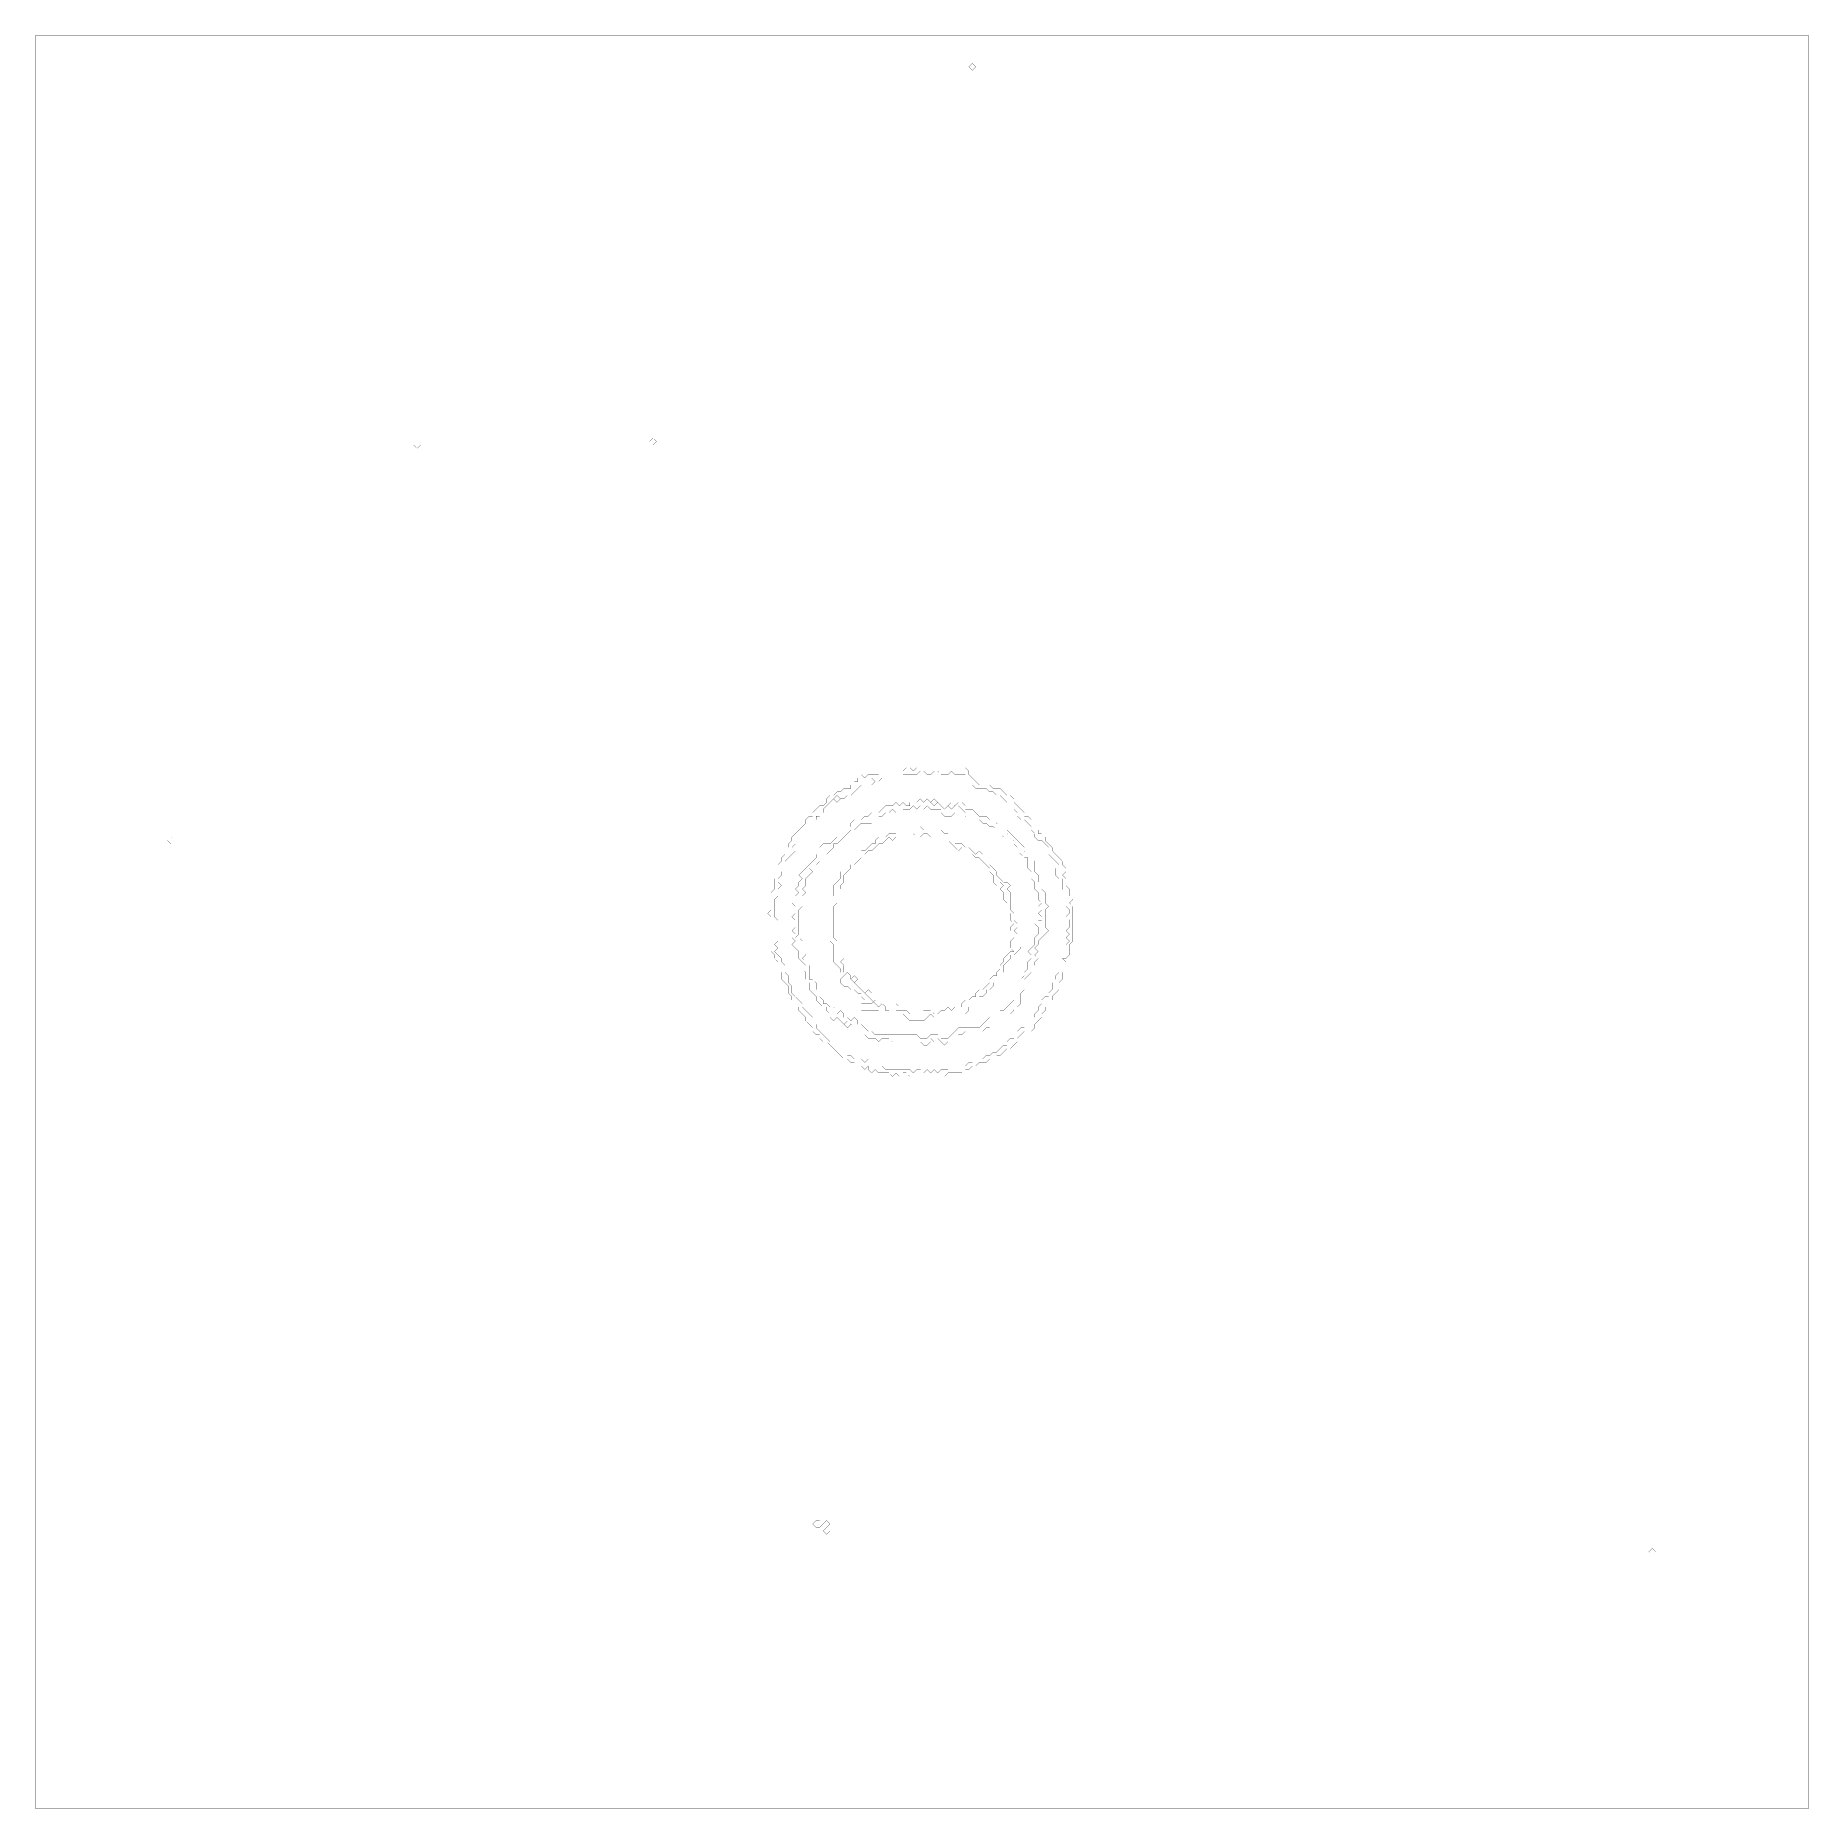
# Model space of a CAD drawing. Header units: metres. Extents: x 0 to 5040, y -5040 to 0.
import ezdxf

# ---------------------------------------------------------------- set-up
doc = ezdxf.new("R2010")
doc.units = ezdxf.units.M
for name, color, linetype in [('conductor', 1, 'Continuous'), ('dielectric', 8, 'Continuous'), ('substrate', 5, 'Continuous')]:
    doc.layers.add(name, color=color, linetype=linetype)

msp = doc.modelspace()

# ---------------------------------------------------------------- linework, layer by layer
at = {"layer": 'conductor', "const_width": 0.5}
for points in [[(2515.1, -2091), (2505.3, -2100.9), (2495.4, -2100.9), (2485.5, -2100.9), (2475.7, -2100.9), (2465.8, -2100.9), (2456, -2110.7), (2446.1, -2110.7), (2436.2, -2110.7), (2426.4, -2110.7), (2416.5, -2110.7), (2406.6, -2110.7), (2396.8, -2120.6), (2386.9, -2110.7), (2377.1, -2110.7), (2386.9, -2120.6), (2377.1, -2130.5), (2367.2, -2130.5), (2357.3, -2130.5), (2347.5, -2130.5), (2337.6, -2140.3), (2327.7, -2150.2), (2317.9, -2160.1), (2308, -2150.2), (2308, -2160.1), (2298.1, -2169.9), (2288.3, -2169.9), (2278.4, -2160.1), (2268.6, -2169.9), (2258.7, -2179.8), (2248.8, -2189.6), (2239, -2199.5), (2239, -2209.4), (2229.1, -2219.2), (2219.2, -2219.2), (2219.2, -2229.1), (2209.4, -2239), (2199.5, -2248.8), (2189.6, -2258.7), (2179.8, -2258.7), (2179.8, -2268.6), (2169.9, -2278.4), (2160.1, -2288.3), (2160.1, -2298.1), (2150.2, -2308), (2160.1, -2317.9), (2150.2, -2327.7), (2140.3, -2337.6), (2130.5, -2347.5), (2130.5, -2357.3), (2130.5, -2367.2), (2120.6, -2377.1), (2120.6, -2386.9), (2110.7, -2396.8), (2110.7, -2406.6), (2120.6, -2416.5), (2110.7, -2426.4), (2110.7, -2436.2), (2110.7, -2446.1), (2100.9, -2456), (2100.9, -2465.8), (2100.9, -2475.7), (2100.9, -2485.5), (2100.9, -2495.4), (2100.9, -2505.3), (2110.7, -2515.1), (2110.7, -2525), (2110.7, -2534.9), (2110.7, -2544.7), (2110.7, -2554.6), (2110.7, -2564.5), (2110.7, -2574.3), (2100.9, -2584.2), (2110.7, -2594), (2100.9, -2603.9), (2110.7, -2613.8), (2120.6, -2623.6), (2120.6, -2633.5), (2130.5, -2643.4), (2130.5, -2653.2), (2130.5, -2663.1), (2140.3, -2672.9), (2140.3, -2682.8), (2140.3, -2692.7), (2150.2, -2702.5), (2150.2, -2712.4), (2150.2, -2722.3), (2160.1, -2732.1), (2169.9, -2742), (2179.8, -2751.9), (2179.8, -2761.7), (2189.6, -2771.6), (2199.5, -2781.4), (2209.4, -2791.3), (2209.4, -2801.2), (2219.2, -2811), (2219.2, -2820.9), (2229.1, -2830.8), (2239, -2840.6), (2248.8, -2850.5), (2258.7, -2860.4), (2268.6, -2860.4), (2278.4, -2870.2), (2288.3, -2880.1), (2298.1, -2889.9), (2308, -2899.8), (2317.9, -2899.8), (2327.7, -2909.7), (2337.6, -2909.7), (2347.5, -2909.7), (2357.3, -2919.5), (2367.2, -2909.7), (2377.1, -2919.5), (2386.9, -2929.4), (2396.8, -2929.4), (2406.6, -2929.4), (2416.5, -2939.3), (2426.4, -2939.3), (2436.2, -2939.3), (2446.1, -2939.3), (2456, -2939.3), (2465.8, -2939.3), (2475.7, -2939.3), (2485.5, -2939.3), (2495.4, -2949.1), (2505.3, -2939.3), (2515.1, -2939.3), (2525, -2949.1), (2534.9, -2939.3), (2544.7, -2949.1), (2554.6, -2939.3), (2564.5, -2949.1), (2574.3, -2939.3), (2584.2, -2939.3), (2594, -2939.3), (2603.9, -2929.4), (2613.8, -2929.4), (2623.6, -2929.4), (2633.5, -2929.4), (2643.4, -2929.4), (2653.2, -2919.5), (2663.1, -2919.5), (2672.9, -2909.7), (2682.8, -2909.7), (2692.7, -2909.7), (2702.5, -2899.8), (2712.4, -2899.8), (2722.3, -2889.9), (2732.1, -2889.9), (2742, -2880.1), (2751.9, -2870.2), (2761.7, -2870.2), (2761.7, -2860.4), (2771.6, -2850.5), (2781.4, -2850.5), (2791.3, -2840.6), (2791.3, -2830.8), (2801.2, -2820.9), (2811, -2820.9), (2820.9, -2811), (2830.8, -2811), (2830.8, -2801.2), (2840.6, -2791.3), (2840.6, -2781.4), (2850.5, -2771.6), (2850.5, -2761.7), (2860.4, -2751.9), (2860.4, -2742), (2870.2, -2732.1), (2880.1, -2732.1), (2880.1, -2722.3), (2889.9, -2712.4), (2889.9, -2702.5), (2889.9, -2692.7), (2899.8, -2682.8), (2899.8, -2672.9), (2909.7, -2663.1), (2909.7, -2653.2), (2909.7, -2643.4), (2909.7, -2633.5), (2909.7, -2623.6), (2919.5, -2613.8), (2929.4, -2603.9), (2929.4, -2594), (2929.4, -2584.2), (2939.3, -2574.3), (2929.4, -2564.5), (2939.3, -2554.6), (2929.4, -2544.7), (2939.3, -2534.9), (2939.3, -2525), (2939.3, -2515.1), (2929.4, -2505.3), (2939.3, -2495.4), (2939.3, -2485.5), (2929.4, -2475.7), (2929.4, -2465.8), (2929.4, -2456), (2919.5, -2446.1), (2929.4, -2436.2), (2919.5, -2426.4), (2919.5, -2416.5), (2919.5, -2406.6), (2919.5, -2396.8), (2909.7, -2396.8), (2899.8, -2386.9), (2899.8, -2377.1), (2899.8, -2367.2), (2909.7, -2357.3), (2899.8, -2347.5), (2889.9, -2337.6), (2880.1, -2327.7), (2880.1, -2317.9), (2880.1, -2308), (2870.2, -2298.1), (2860.4, -2288.3), (2850.5, -2288.3), (2840.6, -2278.4), (2840.6, -2268.6), (2830.8, -2258.7), (2830.8, -2248.8), (2820.9, -2239), (2811, -2229.1), (2801.2, -2229.1), (2791.3, -2219.2), (2791.3, -2209.4), (2781.4, -2199.5), (2781.4, -2189.6), (2771.6, -2179.8), (2761.7, -2179.8), (2751.9, -2169.9), (2742, -2160.1), (2732.1, -2160.1), (2722.3, -2150.2), (2712.4, -2150.2), (2702.5, -2140.3), (2692.7, -2140.3), (2682.8, -2140.3), (2672.9, -2140.3), (2663.1, -2130.5), (2663.1, -2120.6), (2653.2, -2110.7), (2643.4, -2100.9), (2633.5, -2100.9), (2623.6, -2100.9), (2613.8, -2100.9), (2603.9, -2091), (2594, -2100.9), (2584.2, -2100.9), (2574.3, -2100.9), (2564.5, -2091), (2554.6, -2091), (2544.7, -2100.9), (2534.9, -2100.9), (2525, -2091)], [(2268.6, -2169.9), (2278.4, -2160.1), (2288.3, -2169.9), (2278.4, -2179.8)], [(2485.5, -2179.8), (2495.4, -2169.9), (2505.3, -2179.8), (2515.1, -2169.9), (2525, -2179.8), (2534.9, -2169.9), (2544.7, -2179.8), (2554.6, -2189.6), (2564.5, -2179.8), (2574.3, -2189.6), (2584.2, -2199.5), (2594, -2189.6), (2603.9, -2199.5), (2613.8, -2189.6), (2623.6, -2179.8), (2633.5, -2179.8), (2643.4, -2189.6), (2643.4, -2199.5), (2653.2, -2199.5), (2663.1, -2199.5), (2672.9, -2209.4), (2663.1, -2219.2), (2672.9, -2209.4), (2682.8, -2219.2), (2692.7, -2219.2), (2702.5, -2219.2), (2712.4, -2229.1), (2722.3, -2229.1), (2732.1, -2239), (2742, -2248.8), (2751.9, -2258.7), (2761.7, -2258.7), (2771.6, -2268.6), (2781.4, -2278.4), (2791.3, -2288.3), (2801.2, -2298.1), (2811, -2308), (2811, -2317.9), (2820.9, -2327.7), (2830.8, -2337.6), (2840.6, -2347.5), (2840.6, -2357.3), (2840.6, -2367.2), (2840.6, -2377.1), (2850.5, -2386.9), (2850.5, -2396.8), (2850.5, -2406.6), (2860.4, -2416.5), (2860.4, -2426.4), (2870.2, -2436.2), (2870.2, -2446.1), (2870.2, -2456), (2870.2, -2465.8), (2880.1, -2475.7), (2870.2, -2485.5), (2870.2, -2495.4), (2870.2, -2505.3), (2870.2, -2515.1), (2870.2, -2525), (2870.2, -2534.9), (2880.1, -2544.7), (2870.2, -2554.6), (2860.4, -2564.5), (2850.5, -2574.3), (2850.5, -2584.2), (2840.6, -2594), (2850.5, -2603.9), (2840.6, -2613.8), (2850.5, -2623.6), (2840.6, -2633.5), (2840.6, -2643.4), (2830.8, -2653.2), (2830.8, -2663.1), (2820.9, -2672.9), (2811, -2682.8), (2811, -2692.7), (2811, -2702.5), (2811, -2712.4), (2801.2, -2722.3), (2801.2, -2732.1), (2801.2, -2742), (2801.2, -2751.9), (2791.3, -2761.7), (2781.4, -2761.7), (2771.6, -2761.7), (2781.4, -2771.6), (2771.6, -2781.4), (2761.7, -2781.4), (2751.9, -2781.4), (2742, -2791.3), (2732.1, -2801.2), (2722.3, -2811), (2712.4, -2820.9), (2702.5, -2820.9), (2692.7, -2830.8), (2682.8, -2830.8), (2672.9, -2830.8), (2663.1, -2830.8), (2653.2, -2830.8), (2643.4, -2830.8), (2633.5, -2840.6), (2623.6, -2840.6), (2613.8, -2850.5), (2603.9, -2860.4), (2594, -2860.4), (2584.2, -2870.2), (2574.3, -2860.4), (2564.5, -2850.5), (2554.6, -2860.4), (2544.7, -2850.5), (2544.7, -2860.4), (2534.9, -2870.2), (2525, -2870.2), (2515.1, -2860.4), (2505.3, -2860.4), (2495.4, -2870.2), (2485.5, -2860.4), (2475.7, -2860.4), (2465.8, -2860.4), (2456, -2860.4), (2446.1, -2860.4), (2436.2, -2860.4), (2426.4, -2850.5), (2416.5, -2850.5), (2406.6, -2850.5), (2396.8, -2860.4), (2386.9, -2850.5), (2377.1, -2850.5), (2367.2, -2850.5), (2357.3, -2840.6), (2357.3, -2830.8), (2347.5, -2830.8), (2337.6, -2830.8), (2327.7, -2820.9), (2317.9, -2811), (2308, -2801.2), (2298.1, -2811), (2288.3, -2801.2), (2278.4, -2791.3), (2268.6, -2801.2), (2258.7, -2791.3), (2258.7, -2781.4), (2248.8, -2771.6), (2248.8, -2761.7), (2239, -2761.7), (2229.1, -2751.9), (2219.2, -2742), (2219.2, -2732.1), (2209.4, -2722.3), (2199.5, -2712.4), (2199.5, -2702.5), (2199.5, -2692.7), (2189.6, -2682.8), (2189.6, -2672.9), (2189.6, -2663.1), (2179.8, -2653.2), (2189.6, -2643.4), (2179.8, -2633.5), (2169.9, -2623.6), (2169.9, -2613.8), (2169.9, -2603.9), (2160.1, -2594), (2150.2, -2584.2), (2160.1, -2574.3), (2150.2, -2564.5), (2160.1, -2554.6), (2150.2, -2544.7), (2160.1, -2534.9), (2160.1, -2525), (2160.1, -2515.1), (2150.2, -2505.3), (2160.1, -2495.4), (2160.1, -2485.5), (2160.1, -2475.7), (2150.2, -2465.8), (2160.1, -2456), (2160.1, -2446.1), (2169.9, -2436.2), (2160.1, -2426.4), (2169.9, -2416.5), (2169.9, -2406.6), (2179.8, -2396.8), (2169.9, -2386.9), (2179.8, -2377.1), (2189.6, -2367.2), (2199.5, -2357.3), (2209.4, -2347.5), (2219.2, -2337.6), (2219.2, -2327.7), (2229.1, -2317.9), (2229.1, -2308), (2239, -2298.1), (2248.8, -2298.1), (2258.7, -2298.1), (2268.6, -2288.3), (2278.4, -2278.4), (2278.4, -2268.6), (2288.3, -2258.7), (2298.1, -2258.7), (2308, -2258.7), (2317.9, -2248.8), (2317.9, -2239), (2327.7, -2229.1), (2337.6, -2229.1), (2347.5, -2229.1), (2357.3, -2219.2), (2367.2, -2219.2), (2377.1, -2209.4), (2386.9, -2209.4), (2396.8, -2209.4), (2406.6, -2199.5), (2416.5, -2189.6), (2426.4, -2189.6), (2436.2, -2189.6), (2446.1, -2179.8), (2456, -2189.6), (2465.8, -2179.8), (2475.7, -2189.6), (2485.5, -2189.6)], [(2544.7, -2179.8), (2554.6, -2169.9), (2564.5, -2179.8), (2554.6, -2189.6)], [(2594, -2189.6), (2603.9, -2179.8), (2613.8, -2189.6), (2603.9, -2199.5)], [(2495.4, -2268.6), (2485.5, -2278.4), (2475.7, -2278.4), (2465.8, -2278.4), (2456, -2278.4), (2446.1, -2278.4), (2436.2, -2288.3), (2426.4, -2278.4), (2416.5, -2288.3), (2406.6, -2298.1), (2396.8, -2298.1), (2386.9, -2308), (2377.1, -2317.9), (2367.2, -2317.9), (2357.3, -2327.7), (2347.5, -2327.7), (2347.5, -2337.6), (2337.6, -2347.5), (2327.7, -2357.3), (2317.9, -2357.3), (2317.9, -2367.2), (2308, -2377.1), (2298.1, -2386.9), (2298.1, -2396.8), (2298.1, -2406.6), (2288.3, -2416.5), (2288.3, -2426.4), (2278.4, -2436.2), (2278.4, -2446.1), (2278.4, -2456), (2278.4, -2465.8), (2268.6, -2475.7), (2268.6, -2485.5), (2268.6, -2495.4), (2268.6, -2505.3), (2268.6, -2515.1), (2268.6, -2525), (2268.6, -2534.9), (2268.6, -2544.7), (2268.6, -2554.6), (2268.6, -2564.5), (2278.4, -2574.3), (2278.4, -2584.2), (2278.4, -2594), (2278.4, -2603.9), (2288.3, -2613.8), (2298.1, -2623.6), (2288.3, -2633.5), (2298.1, -2643.4), (2298.1, -2653.2), (2298.1, -2663.1), (2308, -2663.1), (2317.9, -2672.9), (2317.9, -2682.8), (2327.7, -2692.7), (2337.6, -2702.5), (2347.5, -2712.4), (2357.3, -2722.3), (2367.2, -2732.1), (2377.1, -2742), (2386.9, -2751.9), (2396.8, -2761.7), (2406.6, -2751.9), (2416.5, -2761.7), (2416.5, -2771.6), (2426.4, -2771.6), (2436.2, -2761.7), (2446.1, -2771.6), (2456, -2771.6), (2465.8, -2771.6), (2475.7, -2771.6), (2485.5, -2781.4), (2495.4, -2781.4), (2505.3, -2781.4), (2515.1, -2781.4), (2525, -2771.6), (2534.9, -2771.6), (2544.7, -2771.6), (2554.6, -2781.4), (2564.5, -2781.4), (2574.3, -2771.6), (2584.2, -2771.6), (2594, -2761.7), (2603.9, -2771.6), (2613.8, -2761.7), (2623.6, -2761.7), (2633.5, -2761.7), (2633.5, -2751.9), (2643.4, -2742), (2653.2, -2742), (2663.1, -2732.1), (2672.9, -2732.1), (2672.9, -2722.3), (2682.8, -2712.4), (2692.7, -2712.4), (2702.5, -2702.5), (2712.4, -2692.7), (2712.4, -2682.8), (2722.3, -2672.9), (2732.1, -2672.9), (2732.1, -2663.1), (2742, -2653.2), (2742, -2643.4), (2751.9, -2633.5), (2751.9, -2623.6), (2761.7, -2613.8), (2771.6, -2603.9), (2781.4, -2603.9), (2771.6, -2594), (2771.6, -2584.2), (2771.6, -2574.3), (2781.4, -2564.5), (2771.6, -2564.5), (2761.7, -2554.6), (2771.6, -2544.7), (2771.6, -2534.9), (2781.4, -2525), (2771.6, -2515.1), (2771.6, -2505.3), (2771.6, -2495.4), (2761.7, -2485.5), (2761.7, -2475.7), (2761.7, -2465.8), (2751.9, -2456), (2751.9, -2446.1), (2751.9, -2436.2), (2742, -2426.4), (2751.9, -2416.5), (2742, -2406.6), (2732.1, -2416.5), (2722.3, -2406.6), (2722.3, -2396.8), (2722.3, -2386.9), (2712.4, -2377.1), (2712.4, -2367.2), (2702.5, -2357.3), (2692.7, -2347.5), (2682.8, -2337.6), (2672.9, -2337.6), (2663.1, -2327.7), (2653.2, -2327.7), (2643.4, -2317.9), (2633.5, -2308), (2623.6, -2317.9), (2613.8, -2308), (2603.9, -2298.1), (2594, -2288.3), (2594, -2278.4), (2584.2, -2278.4), (2574.3, -2278.4), (2564.5, -2278.4), (2554.6, -2278.4), (2544.7, -2278.4), (2534.9, -2268.6), (2525, -2268.6), (2515.1, -2278.4), (2505.3, -2278.4)], [(2317.9, -2682.8), (2327.7, -2672.9), (2337.6, -2682.8), (2327.7, -2692.7)], [(2357.3, -2722.3), (2367.2, -2712.4), (2377.1, -2722.3), (2367.2, -2732.1)], [(2436.2, -2761.7), (2446.1, -2751.9), (2456, -2761.7), (2446.1, -2771.6)], [(2298.1, -2811), (2308, -2801.2), (2317.9, -2811), (2308, -2820.9)]]:
    msp.add_lwpolyline(points, close=True, dxfattribs=at)
at = {"layer": 'dielectric', "const_width": 0.5}
for points in [[(1104.7, -1163.9)], [(2623.6, -2189.6)], [(2672.9, -2229.1)], [(2229.1, -2327.7)], [(2308, -2663.1)], [(2919.5, -2623.6)], [(2367.2, -2742)], [(2386.9, -2742)], [(4270.8, -3925.6)]]:
    msp.add_lwpolyline(points, close=True, dxfattribs=at)
at = {"layer": 'substrate', "const_width": 0.5}
for points in [[(0, 0), (0, -9.9), (0, -19.7), (0, -29.6), (0, -39.5), (0, -49.3), (0, -59.2), (0, -69), (0, -78.9), (0, -88.8), (0, -98.6), (0, -108.5), (0, -118.4), (0, -128.2), (0, -138.1), (0, -147.9), (0, -157.8), (0, -167.7), (0, -177.5), (0, -187.4), (0, -197.3), (0, -207.1), (0, -217), (0, -226.9), (0, -236.7), (0, -246.6), (0, -256.4), (0, -266.3), (0, -276.2), (0, -286), (0, -295.9), (0, -305.8), (0, -315.6), (0, -325.5), (0, -335.4), (0, -345.2), (0, -355.1), (0, -364.9), (0, -374.8), (0, -384.7), (0, -394.5), (0, -404.4), (0, -414.3), (0, -424.1), (0, -434), (0, -443.8), (0, -453.7), (0, -463.6), (0, -473.4), (0, -483.3), (0, -493.2), (0, -503), (0, -512.9), (0, -522.8), (0, -532.6), (0, -542.5), (0, -552.3), (0, -562.2), (0, -572.1), (0, -581.9), (0, -591.8), (0, -601.7), (0, -611.5), (0, -621.4), (0, -631.2), (0, -641.1), (0, -651), (0, -660.8), (0, -670.7), (0, -680.6), (0, -690.4), (0, -700.3), (0, -710.2), (0, -720), (0, -729.9), (0, -739.7), (0, -749.6), (0, -759.5), (0, -769.3), (0, -779.2), (0, -789.1), (0, -798.9), (0, -808.8), (0, -818.7), (0, -828.5), (0, -838.4), (0, -848.2), (0, -858.1), (0, -868), (0, -877.8), (0, -887.7), (0, -897.6), (0, -907.4), (0, -917.3), (0, -927.1), (0, -937), (0, -946.9), (0, -956.7), (0, -966.6), (0, -976.5), (0, -986.3), (0, -996.2), (0, -1006.1), (0, -1015.9), (0, -1025.8), (0, -1035.6), (0, -1045.5), (0, -1055.4), (0, -1065.2), (0, -1075.1), (0, -1085), (0, -1094.8), (0, -1104.7), (0, -1114.6), (0, -1124.4), (0, -1134.3), (0, -1144.1), (0, -1154), (0, -1163.9), (0, -1173.7), (0, -1183.6), (0, -1193.5), (0, -1203.3), (0, -1213.2), (0, -1223), (0, -1232.9), (0, -1242.8), (0, -1252.6), (0, -1262.5), (0, -1272.4), (0, -1282.2), (0, -1292.1), (0, -1302), (0, -1311.8), (0, -1321.7), (0, -1331.5), (0, -1341.4), (0, -1351.3), (0, -1361.1), (0, -1371), (0, -1380.9), (0, -1390.7), (0, -1400.6), (0, -1410.4), (0, -1420.3), (0, -1430.2), (0, -1440), (0, -1449.9), (0, -1459.8), (0, -1469.6), (0, -1479.5), (0, -1489.4), (0, -1499.2), (0, -1509.1), (0, -1518.9), (0, -1528.8), (0, -1538.7), (0, -1548.5), (0, -1558.4), (0, -1568.3), (0, -1578.1), (0, -1588), (0, -1597.9), (0, -1607.7), (0, -1617.6), (0, -1627.4), (0, -1637.3), (0, -1647.2), (0, -1657), (0, -1666.9), (0, -1676.8), (0, -1686.6), (0, -1696.5), (0, -1706.3), (0, -1716.2), (0, -1726.1), (0, -1735.9), (0, -1745.8), (0, -1755.7), (0, -1765.5), (0, -1775.4), (0, -1785.3), (0, -1795.1), (0, -1805), (0, -1814.8), (0, -1824.7), (0, -1834.6), (0, -1844.4), (0, -1854.3), (0, -1864.2), (0, -1874), (0, -1883.9), (0, -1893.8), (0, -1903.6), (0, -1913.5), (0, -1923.3), (0, -1933.2), (0, -1943.1), (0, -1952.9), (0, -1962.8), (0, -1972.7), (0, -1982.5), (0, -1992.4), (0, -2002.2), (0, -2012.1), (0, -2022), (0, -2031.8), (0, -2041.7), (0, -2051.6), (0, -2061.4), (0, -2071.3), (0, -2081.2), (0, -2091), (0, -2100.9), (0, -2110.7), (0, -2120.6), (0, -2130.5), (0, -2140.3), (0, -2150.2), (0, -2160.1), (0, -2169.9), (0, -2179.8), (0, -2189.6), (0, -2199.5), (0, -2209.4), (0, -2219.2), (0, -2229.1), (0, -2239), (0, -2248.8), (0, -2258.7), (0, -2268.6), (0, -2278.4), (0, -2288.3), (0, -2298.1), (0, -2308), (0, -2317.9), (0, -2327.7), (0, -2337.6), (0, -2347.5), (0, -2357.3), (0, -2367.2), (0, -2377.1), (0, -2386.9), (0, -2396.8), (0, -2406.6), (0, -2416.5), (0, -2426.4), (0, -2436.2), (0, -2446.1), (0, -2456), (0, -2465.8), (0, -2475.7), (0, -2485.5), (0, -2495.4), (0, -2505.3), (0, -2515.1), (0, -2525), (0, -2534.9), (0, -2544.7), (0, -2554.6), (0, -2564.5), (0, -2574.3), (0, -2584.2), (0, -2594), (0, -2603.9), (0, -2613.8), (0, -2623.6), (0, -2633.5), (0, -2643.4), (0, -2653.2), (0, -2663.1), (0, -2672.9), (0, -2682.8), (0, -2692.7), (0, -2702.5), (0, -2712.4), (0, -2722.3), (0, -2732.1), (0, -2742), (0, -2751.9), (0, -2761.7), (0, -2771.6), (0, -2781.4), (0, -2791.3), (0, -2801.2), (0, -2811), (0, -2820.9), (0, -2830.8), (0, -2840.6), (0, -2850.5), (0, -2860.4), (0, -2870.2), (0, -2880.1), (0, -2889.9), (0, -2899.8), (0, -2909.7), (0, -2919.5), (0, -2929.4), (0, -2939.3), (0, -2949.1), (0, -2959), (0, -2968.8), (0, -2978.7), (0, -2988.6), (0, -2998.4), (0, -3008.3), (0, -3018.2), (0, -3028), (0, -3037.9), (0, -3047.8), (0, -3057.6), (0, -3067.5), (0, -3077.3), (0, -3087.2), (0, -3097.1), (0, -3106.9), (0, -3116.8), (0, -3126.7), (0, -3136.5), (0, -3146.4), (0, -3156.2), (0, -3166.1), (0, -3176), (0, -3185.8), (0, -3195.7), (0, -3205.6), (0, -3215.4), (0, -3225.3), (0, -3235.2), (0, -3245), (0, -3254.9), (0, -3264.7), (0, -3274.6), (0, -3284.5), (0, -3294.3), (0, -3304.2), (0, -3314.1), (0, -3323.9), (0, -3333.8), (0, -3343.7), (0, -3353.5), (0, -3363.4), (0, -3373.2), (0, -3383.1), (0, -3393), (0, -3402.8), (0, -3412.7), (0, -3422.6), (0, -3432.4), (0, -3442.3), (0, -3452.1), (0, -3462), (0, -3471.9), (0, -3481.7), (0, -3491.6), (0, -3501.5), (0, -3511.3), (0, -3521.2), (0, -3531.1), (0, -3540.9), (0, -3550.8), (0, -3560.6), (0, -3570.5), (0, -3580.4), (0, -3590.2), (0, -3600.1), (0, -3610), (0, -3619.8), (0, -3629.7), (0, -3639.6), (0, -3649.4), (0, -3659.3), (0, -3669.1), (0, -3679), (0, -3688.9), (0, -3698.7), (0, -3708.6), (0, -3718.5), (0, -3728.3), (0, -3738.2), (0, -3748), (0, -3757.9), (0, -3767.8), (0, -3777.6), (0, -3787.5), (0, -3797.4), (0, -3807.2), (0, -3817.1), (0, -3827), (0, -3836.8), (0, -3846.7), (0, -3856.5), (0, -3866.4), (0, -3876.3), (0, -3886.1), (0, -3896), (0, -3905.9), (0, -3915.7), (0, -3925.6), (0, -3935.4), (0, -3945.3), (0, -3955.2), (0, -3965), (0, -3974.9), (0, -3984.8), (0, -3994.6), (0, -4004.5), (0, -4014.4), (0, -4024.2), (0, -4034.1), (0, -4043.9), (0, -4053.8), (0, -4063.7), (0, -4073.5), (0, -4083.4), (0, -4093.3), (0, -4103.1), (0, -4113), (0, -4122.9), (0, -4132.7), (0, -4142.6), (0, -4152.4), (0, -4162.3), (0, -4172.2), (0, -4182), (0, -4191.9), (0, -4201.8), (0, -4211.6), (0, -4221.5), (0, -4231.3), (0, -4241.2), (0, -4251.1), (0, -4260.9), (0, -4270.8), (0, -4280.7), (0, -4290.5), (0, -4300.4), (0, -4310.3), (0, -4320.1), (0, -4330), (0, -4339.8), (0, -4349.7), (0, -4359.6), (0, -4369.4), (0, -4379.3), (0, -4389.2), (0, -4399), (0, -4408.9), (0, -4418.8), (0, -4428.6), (0, -4438.5), (0, -4448.3), (0, -4458.2), (0, -4468.1), (0, -4477.9), (0, -4487.8), (0, -4497.7), (0, -4507.5), (0, -4517.4), (0, -4527.2), (0, -4537.1), (0, -4547), (0, -4556.8), (0, -4566.7), (0, -4576.6), (0, -4586.4), (0, -4596.3), (0, -4606.2), (0, -4616), (0, -4625.9), (0, -4635.7), (0, -4645.6), (0, -4655.5), (0, -4665.3), (0, -4675.2), (0, -4685.1), (0, -4694.9), (0, -4704.8), (0, -4714.6), (0, -4724.5), (0, -4734.4), (0, -4744.2), (0, -4754.1), (0, -4764), (0, -4773.8), (0, -4783.7), (0, -4793.6), (0, -4803.4), (0, -4813.3), (0, -4823.1), (0, -4833), (0, -4842.9), (0, -4852.7), (0, -4862.6), (0, -4872.5), (0, -4882.3), (0, -4892.2), (0, -4902.1), (0, -4911.9), (0, -4921.8), (0, -4931.6), (0, -4941.5), (0, -4951.4), (0, -4961.2), (0, -4971.1), (0, -4981), (0, -4990.8), (0, -5000.7), (0, -5010.5), (0, -5020.4), (0, -5030.3), (0, -5040.1), (9.9, -5040.1), (19.7, -5040.1), (29.6, -5040.1), (39.5, -5040.1), (49.3, -5040.1), (59.2, -5040.1), (69, -5040.1), (78.9, -5040.1), (88.8, -5040.1), (98.6, -5040.1), (108.5, -5040.1), (118.4, -5040.1), (128.2, -5040.1), (138.1, -5040.1), (147.9, -5040.1), (157.8, -5040.1), (167.7, -5040.1), (177.5, -5040.1), (187.4, -5040.1), (197.3, -5040.1), (207.1, -5040.1), (217, -5040.1), (226.9, -5040.1), (236.7, -5040.1), (246.6, -5040.1), (256.4, -5040.1), (266.3, -5040.1), (276.2, -5040.1), (286, -5040.1), (295.9, -5040.1), (305.8, -5040.1), (315.6, -5040.1), (325.5, -5040.1), (335.4, -5040.1), (345.2, -5040.1), (355.1, -5040.1), (364.9, -5040.1), (374.8, -5040.1), (384.7, -5040.1), (394.5, -5040.1), (404.4, -5040.1), (414.3, -5040.1), (424.1, -5040.1), (434, -5040.1), (443.8, -5040.1), (453.7, -5040.1), (463.6, -5040.1), (473.4, -5040.1), (483.3, -5040.1), (493.2, -5040.1), (503, -5040.1), (512.9, -5040.1), (522.8, -5040.1), (532.6, -5040.1), (542.5, -5040.1), (552.3, -5040.1), (562.2, -5040.1), (572.1, -5040.1), (581.9, -5040.1), (591.8, -5040.1), (601.7, -5040.1), (611.5, -5040.1), (621.4, -5040.1), (631.2, -5040.1), (641.1, -5040.1), (651, -5040.1), (660.8, -5040.1), (670.7, -5040.1), (680.6, -5040.1), (690.4, -5040.1), (700.3, -5040.1), (710.2, -5040.1), (720, -5040.1), (729.9, -5040.1), (739.7, -5040.1), (749.6, -5040.1), (759.5, -5040.1), (769.3, -5040.1), (779.2, -5040.1), (789.1, -5040.1), (798.9, -5040.1), (808.8, -5040.1), (818.7, -5040.1), (828.5, -5040.1), (838.4, -5040.1), (848.2, -5040.1), (858.1, -5040.1), (868, -5040.1), (877.8, -5040.1), (887.7, -5040.1), (897.6, -5040.1), (907.4, -5040.1), (917.3, -5040.1), (927.1, -5040.1), (937, -5040.1), (946.9, -5040.1), (956.7, -5040.1), (966.6, -5040.1), (976.5, -5040.1), (986.3, -5040.1), (996.2, -5040.1), (1006.1, -5040.1), (1015.9, -5040.1), (1025.8, -5040.1), (1035.6, -5040.1), (1045.5, -5040.1), (1055.4, -5040.1), (1065.2, -5040.1), (1075.1, -5040.1), (1085, -5040.1), (1094.8, -5040.1), (1104.7, -5040.1), (1114.6, -5040.1), (1124.4, -5040.1), (1134.3, -5040.1), (1144.1, -5040.1), (1154, -5040.1), (1163.9, -5040.1), (1173.7, -5040.1), (1183.6, -5040.1), (1193.5, -5040.1), (1203.3, -5040.1), (1213.2, -5040.1), (1223, -5040.1), (1232.9, -5040.1), (1242.8, -5040.1), (1252.6, -5040.1), (1262.5, -5040.1), (1272.4, -5040.1), (1282.2, -5040.1), (1292.1, -5040.1), (1302, -5040.1), (1311.8, -5040.1), (1321.7, -5040.1), (1331.5, -5040.1), (1341.4, -5040.1), (1351.3, -5040.1), (1361.1, -5040.1), (1371, -5040.1), (1380.9, -5040.1), (1390.7, -5040.1), (1400.6, -5040.1), (1410.4, -5040.1), (1420.3, -5040.1), (1430.2, -5040.1), (1440, -5040.1), (1449.9, -5040.1), (1459.8, -5040.1), (1469.6, -5040.1), (1479.5, -5040.1), (1489.4, -5040.1), (1499.2, -5040.1), (1509.1, -5040.1), (1518.9, -5040.1), (1528.8, -5040.1), (1538.7, -5040.1), (1548.5, -5040.1), (1558.4, -5040.1), (1568.3, -5040.1), (1578.1, -5040.1), (1588, -5040.1), (1597.9, -5040.1), (1607.7, -5040.1), (1617.6, -5040.1), (1627.4, -5040.1), (1637.3, -5040.1), (1647.2, -5040.1), (1657, -5040.1), (1666.9, -5040.1), (1676.8, -5040.1), (1686.6, -5040.1), (1696.5, -5040.1), (1706.3, -5040.1), (1716.2, -5040.1), (1726.1, -5040.1), (1735.9, -5040.1), (1745.8, -5040.1), (1755.7, -5040.1), (1765.5, -5040.1), (1775.4, -5040.1), (1785.3, -5040.1), (1795.1, -5040.1), (1805, -5040.1), (1814.8, -5040.1), (1824.7, -5040.1), (1834.6, -5040.1), (1844.4, -5040.1), (1854.3, -5040.1), (1864.2, -5040.1), (1874, -5040.1), (1883.9, -5040.1), (1893.8, -5040.1), (1903.6, -5040.1), (1913.5, -5040.1), (1923.3, -5040.1), (1933.2, -5040.1), (1943.1, -5040.1), (1952.9, -5040.1), (1962.8, -5040.1), (1972.7, -5040.1), (1982.5, -5040.1), (1992.4, -5040.1), (2002.2, -5040.1), (2012.1, -5040.1), (2022, -5040.1), (2031.8, -5040.1), (2041.7, -5040.1), (2051.6, -5040.1), (2061.4, -5040.1), (2071.3, -5040.1), (2081.2, -5040.1), (2091, -5040.1), (2100.9, -5040.1), (2110.7, -5040.1), (2120.6, -5040.1), (2130.5, -5040.1), (2140.3, -5040.1), (2150.2, -5040.1), (2160.1, -5040.1), (2169.9, -5040.1), (2179.8, -5040.1), (2189.6, -5040.1), (2199.5, -5040.1), (2209.4, -5040.1), (2219.2, -5040.1), (2229.1, -5040.1), (2239, -5040.1), (2248.8, -5040.1), (2258.7, -5040.1), (2268.6, -5040.1), (2278.4, -5040.1), (2288.3, -5040.1), (2298.1, -5040.1), (2308, -5040.1), (2317.9, -5040.1), (2327.7, -5040.1), (2337.6, -5040.1), (2347.5, -5040.1), (2357.3, -5040.1), (2367.2, -5040.1), (2377.1, -5040.1), (2386.9, -5040.1), (2396.8, -5040.1), (2406.6, -5040.1), (2416.5, -5040.1), (2426.4, -5040.1), (2436.2, -5040.1), (2446.1, -5040.1), (2456, -5040.1), (2465.8, -5040.1), (2475.7, -5040.1), (2485.5, -5040.1), (2495.4, -5040.1), (2505.3, -5040.1), (2515.1, -5040.1), (2525, -5040.1), (2534.9, -5040.1), (2544.7, -5040.1), (2554.6, -5040.1), (2564.5, -5040.1), (2574.3, -5040.1), (2584.2, -5040.1), (2594, -5040.1), (2603.9, -5040.1), (2613.8, -5040.1), (2623.6, -5040.1), (2633.5, -5040.1), (2643.4, -5040.1), (2653.2, -5040.1), (2663.1, -5040.1), (2672.9, -5040.1), (2682.8, -5040.1), (2692.7, -5040.1), (2702.5, -5040.1), (2712.4, -5040.1), (2722.3, -5040.1), (2732.1, -5040.1), (2742, -5040.1), (2751.9, -5040.1), (2761.7, -5040.1), (2771.6, -5040.1), (2781.4, -5040.1), (2791.3, -5040.1), (2801.2, -5040.1), (2811, -5040.1), (2820.9, -5040.1), (2830.8, -5040.1), (2840.6, -5040.1), (2850.5, -5040.1), (2860.4, -5040.1), (2870.2, -5040.1), (2880.1, -5040.1), (2889.9, -5040.1), (2899.8, -5040.1), (2909.7, -5040.1), (2919.5, -5040.1), (2929.4, -5040.1), (2939.3, -5040.1), (2949.1, -5040.1), (2959, -5040.1), (2968.8, -5040.1), (2978.7, -5040.1), (2988.6, -5040.1), (2998.4, -5040.1), (3008.3, -5040.1), (3018.2, -5040.1), (3028, -5040.1), (3037.9, -5040.1), (3047.8, -5040.1), (3057.6, -5040.1), (3067.5, -5040.1), (3077.3, -5040.1), (3087.2, -5040.1), (3097.1, -5040.1), (3106.9, -5040.1), (3116.8, -5040.1), (3126.7, -5040.1), (3136.5, -5040.1), (3146.4, -5040.1), (3156.2, -5040.1), (3166.1, -5040.1), (3176, -5040.1), (3185.8, -5040.1), (3195.7, -5040.1), (3205.6, -5040.1), (3215.4, -5040.1), (3225.3, -5040.1), (3235.2, -5040.1), (3245, -5040.1), (3254.9, -5040.1), (3264.7, -5040.1), (3274.6, -5040.1), (3284.5, -5040.1), (3294.3, -5040.1), (3304.2, -5040.1), (3314.1, -5040.1), (3323.9, -5040.1), (3333.8, -5040.1), (3343.7, -5040.1), (3353.5, -5040.1), (3363.4, -5040.1), (3373.2, -5040.1), (3383.1, -5040.1), (3393, -5040.1), (3402.8, -5040.1), (3412.7, -5040.1), (3422.6, -5040.1), (3432.4, -5040.1), (3442.3, -5040.1), (3452.1, -5040.1), (3462, -5040.1), (3471.9, -5040.1), (3481.7, -5040.1), (3491.6, -5040.1), (3501.5, -5040.1), (3511.3, -5040.1), (3521.2, -5040.1), (3531.1, -5040.1), (3540.9, -5040.1), (3550.8, -5040.1), (3560.6, -5040.1), (3570.5, -5040.1), (3580.4, -5040.1), (3590.2, -5040.1), (3600.1, -5040.1), (3610, -5040.1), (3619.8, -5040.1), (3629.7, -5040.1), (3639.6, -5040.1), (3649.4, -5040.1), (3659.3, -5040.1), (3669.1, -5040.1), (3679, -5040.1), (3688.9, -5040.1), (3698.7, -5040.1), (3708.6, -5040.1), (3718.5, -5040.1), (3728.3, -5040.1), (3738.2, -5040.1), (3748, -5040.1), (3757.9, -5040.1), (3767.8, -5040.1), (3777.6, -5040.1), (3787.5, -5040.1), (3797.4, -5040.1), (3807.2, -5040.1), (3817.1, -5040.1), (3827, -5040.1), (3836.8, -5040.1), (3846.7, -5040.1), (3856.5, -5040.1), (3866.4, -5040.1), (3876.3, -5040.1), (3886.1, -5040.1), (3896, -5040.1), (3905.9, -5040.1), (3915.7, -5040.1), (3925.6, -5040.1), (3935.4, -5040.1), (3945.3, -5040.1), (3955.2, -5040.1), (3965, -5040.1), (3974.9, -5040.1), (3984.8, -5040.1), (3994.6, -5040.1), (4004.5, -5040.1), (4014.4, -5040.1), (4024.2, -5040.1), (4034.1, -5040.1), (4043.9, -5040.1), (4053.8, -5040.1), (4063.7, -5040.1), (4073.5, -5040.1), (4083.4, -5040.1), (4093.3, -5040.1), (4103.1, -5040.1), (4113, -5040.1), (4122.9, -5040.1), (4132.7, -5040.1), (4142.6, -5040.1), (4152.4, -5040.1), (4162.3, -5040.1), (4172.2, -5040.1), (4182, -5040.1), (4191.9, -5040.1), (4201.8, -5040.1), (4211.6, -5040.1), (4221.5, -5040.1), (4231.3, -5040.1), (4241.2, -5040.1), (4251.1, -5040.1), (4260.9, -5040.1), (4270.8, -5040.1), (4280.7, -5040.1), (4290.5, -5040.1), (4300.4, -5040.1), (4310.3, -5040.1), (4320.1, -5040.1), (4330, -5040.1), (4339.8, -5040.1), (4349.7, -5040.1), (4359.6, -5040.1), (4369.4, -5040.1), (4379.3, -5040.1), (4389.2, -5040.1), (4399, -5040.1), (4408.9, -5040.1), (4418.8, -5040.1), (4428.6, -5040.1), (4438.5, -5040.1), (4448.3, -5040.1), (4458.2, -5040.1), (4468.1, -5040.1), (4477.9, -5040.1), (4487.8, -5040.1), (4497.7, -5040.1), (4507.5, -5040.1), (4517.4, -5040.1), (4527.2, -5040.1), (4537.1, -5040.1), (4547, -5040.1), (4556.8, -5040.1), (4566.7, -5040.1), (4576.6, -5040.1), (4586.4, -5040.1), (4596.3, -5040.1), (4606.2, -5040.1), (4616, -5040.1), (4625.9, -5040.1), (4635.7, -5040.1), (4645.6, -5040.1), (4655.5, -5040.1), (4665.3, -5040.1), (4675.2, -5040.1), (4685.1, -5040.1), (4694.9, -5040.1), (4704.8, -5040.1), (4714.6, -5040.1), (4724.5, -5040.1), (4734.4, -5040.1), (4744.2, -5040.1), (4754.1, -5040.1), (4764, -5040.1), (4773.8, -5040.1), (4783.7, -5040.1), (4793.6, -5040.1), (4803.4, -5040.1), (4813.3, -5040.1), (4823.1, -5040.1), (4833, -5040.1), (4842.9, -5040.1), (4852.7, -5040.1), (4862.6, -5040.1), (4872.5, -5040.1), (4882.3, -5040.1), (4892.2, -5040.1), (4902.1, -5040.1), (4911.9, -5040.1), (4921.8, -5040.1), (4931.6, -5040.1), (4941.5, -5040.1), (4951.4, -5040.1), (4961.2, -5040.1), (4971.1, -5040.1), (4981, -5040.1), (4990.8, -5040.1), (5000.7, -5040.1), (5010.5, -5040.1), (5020.4, -5040.1), (5030.3, -5040.1), (5040.1, -5040.1), (5040.1, -5030.3), (5040.1, -5020.4), (5040.1, -5010.5), (5040.1, -5000.7), (5040.1, -4990.8), (5040.1, -4981), (5040.1, -4971.1), (5040.1, -4961.2), (5040.1, -4951.4), (5040.1, -4941.5), (5040.1, -4931.6), (5040.1, -4921.8), (5040.1, -4911.9), (5040.1, -4902.1), (5040.1, -4892.2), (5040.1, -4882.3), (5040.1, -4872.5), (5040.1, -4862.6), (5040.1, -4852.7), (5040.1, -4842.9), (5040.1, -4833), (5040.1, -4823.1), (5040.1, -4813.3), (5040.1, -4803.4), (5040.1, -4793.6), (5040.1, -4783.7), (5040.1, -4773.8), (5040.1, -4764), (5040.1, -4754.1), (5040.1, -4744.2), (5040.1, -4734.4), (5040.1, -4724.5), (5040.1, -4714.6), (5040.1, -4704.8), (5040.1, -4694.9), (5040.1, -4685.1), (5040.1, -4675.2), (5040.1, -4665.3), (5040.1, -4655.5), (5040.1, -4645.6), (5040.1, -4635.7), (5040.1, -4625.9), (5040.1, -4616), (5040.1, -4606.2), (5040.1, -4596.3), (5040.1, -4586.4), (5040.1, -4576.6), (5040.1, -4566.7), (5040.1, -4556.8), (5040.1, -4547), (5040.1, -4537.1), (5040.1, -4527.2), (5040.1, -4517.4), (5040.1, -4507.5), (5040.1, -4497.7), (5040.1, -4487.8), (5040.1, -4477.9), (5040.1, -4468.1), (5040.1, -4458.2), (5040.1, -4448.3), (5040.1, -4438.5), (5040.1, -4428.6), (5040.1, -4418.8), (5040.1, -4408.9), (5040.1, -4399), (5040.1, -4389.2), (5040.1, -4379.3), (5040.1, -4369.4), (5040.1, -4359.6), (5040.1, -4349.7), (5040.1, -4339.8), (5040.1, -4330), (5040.1, -4320.1), (5040.1, -4310.3), (5040.1, -4300.4), (5040.1, -4290.5), (5040.1, -4280.7), (5040.1, -4270.8), (5040.1, -4260.9), (5040.1, -4251.1), (5040.1, -4241.2), (5040.1, -4231.3), (5040.1, -4221.5), (5040.1, -4211.6), (5040.1, -4201.8), (5040.1, -4191.9), (5040.1, -4182), (5040.1, -4172.2), (5040.1, -4162.3), (5040.1, -4152.4), (5040.1, -4142.6), (5040.1, -4132.7), (5040.1, -4122.9), (5040.1, -4113), (5040.1, -4103.1), (5040.1, -4093.3), (5040.1, -4083.4), (5040.1, -4073.5), (5040.1, -4063.7), (5040.1, -4053.8), (5040.1, -4043.9), (5040.1, -4034.1), (5040.1, -4024.2), (5040.1, -4014.4), (5040.1, -4004.5), (5040.1, -3994.6), (5040.1, -3984.8), (5040.1, -3974.9), (5040.1, -3965), (5040.1, -3955.2), (5040.1, -3945.3), (5040.1, -3935.4), (5040.1, -3925.6), (5040.1, -3915.7), (5040.1, -3905.9), (5040.1, -3896), (5040.1, -3886.1), (5040.1, -3876.3), (5040.1, -3866.4), (5040.1, -3856.5), (5040.1, -3846.7), (5040.1, -3836.8), (5040.1, -3827), (5040.1, -3817.1), (5040.1, -3807.2), (5040.1, -3797.4), (5040.1, -3787.5), (5040.1, -3777.6), (5040.1, -3767.8), (5040.1, -3757.9), (5040.1, -3748), (5040.1, -3738.2), (5040.1, -3728.3), (5040.1, -3718.5), (5040.1, -3708.6), (5040.1, -3698.7), (5040.1, -3688.9), (5040.1, -3679), (5040.1, -3669.1), (5040.1, -3659.3), (5040.1, -3649.4), (5040.1, -3639.6), (5040.1, -3629.7), (5040.1, -3619.8), (5040.1, -3610), (5040.1, -3600.1), (5040.1, -3590.2), (5040.1, -3580.4), (5040.1, -3570.5), (5040.1, -3560.6), (5040.1, -3550.8), (5040.1, -3540.9), (5040.1, -3531.1), (5040.1, -3521.2), (5040.1, -3511.3), (5040.1, -3501.5), (5040.1, -3491.6), (5040.1, -3481.7), (5040.1, -3471.9), (5040.1, -3462), (5040.1, -3452.1), (5040.1, -3442.3), (5040.1, -3432.4), (5040.1, -3422.6), (5040.1, -3412.7), (5040.1, -3402.8), (5040.1, -3393), (5040.1, -3383.1), (5040.1, -3373.2), (5040.1, -3363.4), (5040.1, -3353.5), (5040.1, -3343.7), (5040.1, -3333.8), (5040.1, -3323.9), (5040.1, -3314.1), (5040.1, -3304.2), (5040.1, -3294.3), (5040.1, -3284.5), (5040.1, -3274.6), (5040.1, -3264.7), (5040.1, -3254.9), (5040.1, -3245), (5040.1, -3235.2), (5040.1, -3225.3), (5040.1, -3215.4), (5040.1, -3205.6), (5040.1, -3195.7), (5040.1, -3185.8), (5040.1, -3176), (5040.1, -3166.1), (5040.1, -3156.2), (5040.1, -3146.4), (5040.1, -3136.5), (5040.1, -3126.7), (5040.1, -3116.8), (5040.1, -3106.9), (5040.1, -3097.1), (5040.1, -3087.2), (5040.1, -3077.3), (5040.1, -3067.5), (5040.1, -3057.6), (5040.1, -3047.8), (5040.1, -3037.9), (5040.1, -3028), (5040.1, -3018.2), (5040.1, -3008.3), (5040.1, -2998.4), (5040.1, -2988.6), (5040.1, -2978.7), (5040.1, -2968.8), (5040.1, -2959), (5040.1, -2949.1), (5040.1, -2939.3), (5040.1, -2929.4), (5040.1, -2919.5), (5040.1, -2909.7), (5040.1, -2899.8), (5040.1, -2889.9), (5040.1, -2880.1), (5040.1, -2870.2), (5040.1, -2860.4), (5040.1, -2850.5), (5040.1, -2840.6), (5040.1, -2830.8), (5040.1, -2820.9), (5040.1, -2811), (5040.1, -2801.2), (5040.1, -2791.3), (5040.1, -2781.4), (5040.1, -2771.6), (5040.1, -2761.7), (5040.1, -2751.9), (5040.1, -2742), (5040.1, -2732.1), (5040.1, -2722.3), (5040.1, -2712.4), (5040.1, -2702.5), (5040.1, -2692.7), (5040.1, -2682.8), (5040.1, -2672.9), (5040.1, -2663.1), (5040.1, -2653.2), (5040.1, -2643.4), (5040.1, -2633.5), (5040.1, -2623.6), (5040.1, -2613.8), (5040.1, -2603.9), (5040.1, -2594), (5040.1, -2584.2), (5040.1, -2574.3), (5040.1, -2564.5), (5040.1, -2554.6), (5040.1, -2544.7), (5040.1, -2534.9), (5040.1, -2525), (5040.1, -2515.1), (5040.1, -2505.3), (5040.1, -2495.4), (5040.1, -2485.5), (5040.1, -2475.7), (5040.1, -2465.8), (5040.1, -2456), (5040.1, -2446.1), (5040.1, -2436.2), (5040.1, -2426.4), (5040.1, -2416.5), (5040.1, -2406.6), (5040.1, -2396.8), (5040.1, -2386.9), (5040.1, -2377.1), (5040.1, -2367.2), (5040.1, -2357.3), (5040.1, -2347.5), (5040.1, -2337.6), (5040.1, -2327.7), (5040.1, -2317.9), (5040.1, -2308), (5040.1, -2298.1), (5040.1, -2288.3), (5040.1, -2278.4), (5040.1, -2268.6), (5040.1, -2258.7), (5040.1, -2248.8), (5040.1, -2239), (5040.1, -2229.1), (5040.1, -2219.2), (5040.1, -2209.4), (5040.1, -2199.5), (5040.1, -2189.6), (5040.1, -2179.8), (5040.1, -2169.9), (5040.1, -2160.1), (5040.1, -2150.2), (5040.1, -2140.3), (5040.1, -2130.5), (5040.1, -2120.6), (5040.1, -2110.7), (5040.1, -2100.9), (5040.1, -2091), (5040.1, -2081.2), (5040.1, -2071.3), (5040.1, -2061.4), (5040.1, -2051.6), (5040.1, -2041.7), (5040.1, -2031.8), (5040.1, -2022), (5040.1, -2012.1), (5040.1, -2002.2), (5040.1, -1992.4), (5040.1, -1982.5), (5040.1, -1972.7), (5040.1, -1962.8), (5040.1, -1952.9), (5040.1, -1943.1), (5040.1, -1933.2), (5040.1, -1923.3), (5040.1, -1913.5), (5040.1, -1903.6), (5040.1, -1893.8), (5040.1, -1883.9), (5040.1, -1874), (5040.1, -1864.2), (5040.1, -1854.3), (5040.1, -1844.4), (5040.1, -1834.6), (5040.1, -1824.7), (5040.1, -1814.8), (5040.1, -1805), (5040.1, -1795.1), (5040.1, -1785.3), (5040.1, -1775.4), (5040.1, -1765.5), (5040.1, -1755.7), (5040.1, -1745.8), (5040.1, -1735.9), (5040.1, -1726.1), (5040.1, -1716.2), (5040.1, -1706.3), (5040.1, -1696.5), (5040.1, -1686.6), (5040.1, -1676.8), (5040.1, -1666.9), (5040.1, -1657), (5040.1, -1647.2), (5040.1, -1637.3), (5040.1, -1627.4), (5040.1, -1617.6), (5040.1, -1607.7), (5040.1, -1597.9), (5040.1, -1588), (5040.1, -1578.1), (5040.1, -1568.3), (5040.1, -1558.4), (5040.1, -1548.5), (5040.1, -1538.7), (5040.1, -1528.8), (5040.1, -1518.9), (5040.1, -1509.1), (5040.1, -1499.2), (5040.1, -1489.4), (5040.1, -1479.5), (5040.1, -1469.6), (5040.1, -1459.8), (5040.1, -1449.9), (5040.1, -1440), (5040.1, -1430.2), (5040.1, -1420.3), (5040.1, -1410.4), (5040.1, -1400.6), (5040.1, -1390.7), (5040.1, -1380.9), (5040.1, -1371), (5040.1, -1361.1), (5040.1, -1351.3), (5040.1, -1341.4), (5040.1, -1331.5), (5040.1, -1321.7), (5040.1, -1311.8), (5040.1, -1302), (5040.1, -1292.1), (5040.1, -1282.2), (5040.1, -1272.4), (5040.1, -1262.5), (5040.1, -1252.6), (5040.1, -1242.8), (5040.1, -1232.9), (5040.1, -1223), (5040.1, -1213.2), (5040.1, -1203.3), (5040.1, -1193.5), (5040.1, -1183.6), (5040.1, -1173.7), (5040.1, -1163.9), (5040.1, -1154), (5040.1, -1144.1), (5040.1, -1134.3), (5040.1, -1124.4), (5040.1, -1114.6), (5040.1, -1104.7), (5040.1, -1094.8), (5040.1, -1085), (5040.1, -1075.1), (5040.1, -1065.2), (5040.1, -1055.4), (5040.1, -1045.5), (5040.1, -1035.6), (5040.1, -1025.8), (5040.1, -1015.9), (5040.1, -1006.1), (5040.1, -996.2), (5040.1, -986.3), (5040.1, -976.5), (5040.1, -966.6), (5040.1, -956.7), (5040.1, -946.9), (5040.1, -937), (5040.1, -927.1), (5040.1, -917.3), (5040.1, -907.4), (5040.1, -897.6), (5040.1, -887.7), (5040.1, -877.8), (5040.1, -868), (5040.1, -858.1), (5040.1, -848.2), (5040.1, -838.4), (5040.1, -828.5), (5040.1, -818.7), (5040.1, -808.8), (5040.1, -798.9), (5040.1, -789.1), (5040.1, -779.2), (5040.1, -769.3), (5040.1, -759.5), (5040.1, -749.6), (5040.1, -739.7), (5040.1, -729.9), (5040.1, -720), (5040.1, -710.2), (5040.1, -700.3), (5040.1, -690.4), (5040.1, -680.6), (5040.1, -670.7), (5040.1, -660.8), (5040.1, -651), (5040.1, -641.1), (5040.1, -631.2), (5040.1, -621.4), (5040.1, -611.5), (5040.1, -601.7), (5040.1, -591.8), (5040.1, -581.9), (5040.1, -572.1), (5040.1, -562.2), (5040.1, -552.3), (5040.1, -542.5), (5040.1, -532.6), (5040.1, -522.8), (5040.1, -512.9), (5040.1, -503), (5040.1, -493.2), (5040.1, -483.3), (5040.1, -473.4), (5040.1, -463.6), (5040.1, -453.7), (5040.1, -443.8), (5040.1, -434), (5040.1, -424.1), (5040.1, -414.3), (5040.1, -404.4), (5040.1, -394.5), (5040.1, -384.7), (5040.1, -374.8), (5040.1, -364.9), (5040.1, -355.1), (5040.1, -345.2), (5040.1, -335.4), (5040.1, -325.5), (5040.1, -315.6), (5040.1, -305.8), (5040.1, -295.9), (5040.1, -286), (5040.1, -276.2), (5040.1, -266.3), (5040.1, -256.4), (5040.1, -246.6), (5040.1, -236.7), (5040.1, -226.9), (5040.1, -217), (5040.1, -207.1), (5040.1, -197.3), (5040.1, -187.4), (5040.1, -177.5), (5040.1, -167.7), (5040.1, -157.8), (5040.1, -147.9), (5040.1, -138.1), (5040.1, -128.2), (5040.1, -118.4), (5040.1, -108.5), (5040.1, -98.6), (5040.1, -88.8), (5040.1, -78.9), (5040.1, -69), (5040.1, -59.2), (5040.1, -49.3), (5040.1, -39.5), (5040.1, -29.6), (5040.1, -19.7), (5040.1, -9.9), (5040.1, 0), (5030.3, 0), (5020.4, 0), (5010.5, 0), (5000.7, 0), (4990.8, 0), (4981, 0), (4971.1, 0), (4961.2, 0), (4951.4, 0), (4941.5, 0), (4931.6, 0), (4921.8, 0), (4911.9, 0), (4902.1, 0), (4892.2, 0), (4882.3, 0), (4872.5, 0), (4862.6, 0), (4852.7, 0), (4842.9, 0), (4833, 0), (4823.1, 0), (4813.3, 0), (4803.4, 0), (4793.6, 0), (4783.7, 0), (4773.8, 0), (4764, 0), (4754.1, 0), (4744.2, 0), (4734.4, 0), (4724.5, 0), (4714.6, 0), (4704.8, 0), (4694.9, 0), (4685.1, 0), (4675.2, 0), (4665.3, 0), (4655.5, 0), (4645.6, 0), (4635.7, 0), (4625.9, 0), (4616, 0), (4606.2, 0), (4596.3, 0), (4586.4, 0), (4576.6, 0), (4566.7, 0), (4556.8, 0), (4547, 0), (4537.1, 0), (4527.2, 0), (4517.4, 0), (4507.5, 0), (4497.7, 0), (4487.8, 0), (4477.9, 0), (4468.1, 0), (4458.2, 0), (4448.3, 0), (4438.5, 0), (4428.6, 0), (4418.8, 0), (4408.9, 0), (4399, 0), (4389.2, 0), (4379.3, 0), (4369.4, 0), (4359.6, 0), (4349.7, 0), (4339.8, 0), (4330, 0), (4320.1, 0), (4310.3, 0), (4300.4, 0), (4290.5, 0), (4280.7, 0), (4270.8, 0), (4260.9, 0), (4251.1, 0), (4241.2, 0), (4231.3, 0), (4221.5, 0), (4211.6, 0), (4201.8, 0), (4191.9, 0), (4182, 0), (4172.2, 0), (4162.3, 0), (4152.4, 0), (4142.6, 0), (4132.7, 0), (4122.9, 0), (4113, 0), (4103.1, 0), (4093.3, 0), (4083.4, 0), (4073.5, 0), (4063.7, 0), (4053.8, 0), (4043.9, 0), (4034.1, 0), (4024.2, 0), (4014.4, 0), (4004.5, 0), (3994.6, 0), (3984.8, 0), (3974.9, 0), (3965, 0), (3955.2, 0), (3945.3, 0), (3935.4, 0), (3925.6, 0), (3915.7, 0), (3905.9, 0), (3896, 0), (3886.1, 0), (3876.3, 0), (3866.4, 0), (3856.5, 0), (3846.7, 0), (3836.8, 0), (3827, 0), (3817.1, 0), (3807.2, 0), (3797.4, 0), (3787.5, 0), (3777.6, 0), (3767.8, 0), (3757.9, 0), (3748, 0), (3738.2, 0), (3728.3, 0), (3718.5, 0), (3708.6, 0), (3698.7, 0), (3688.9, 0), (3679, 0), (3669.1, 0), (3659.3, 0), (3649.4, 0), (3639.6, 0), (3629.7, 0), (3619.8, 0), (3610, 0), (3600.1, 0), (3590.2, 0), (3580.4, 0), (3570.5, 0), (3560.6, 0), (3550.8, 0), (3540.9, 0), (3531.1, 0), (3521.2, 0), (3511.3, 0), (3501.5, 0), (3491.6, 0), (3481.7, 0), (3471.9, 0), (3462, 0), (3452.1, 0), (3442.3, 0), (3432.4, 0), (3422.6, 0), (3412.7, 0), (3402.8, 0), (3393, 0), (3383.1, 0), (3373.2, 0), (3363.4, 0), (3353.5, 0), (3343.7, 0), (3333.8, 0), (3323.9, 0), (3314.1, 0), (3304.2, 0), (3294.3, 0), (3284.5, 0), (3274.6, 0), (3264.7, 0), (3254.9, 0), (3245, 0), (3235.2, 0), (3225.3, 0), (3215.4, 0), (3205.6, 0), (3195.7, 0), (3185.8, 0), (3176, 0), (3166.1, 0), (3156.2, 0), (3146.4, 0), (3136.5, 0), (3126.7, 0), (3116.8, 0), (3106.9, 0), (3097.1, 0), (3087.2, 0), (3077.3, 0), (3067.5, 0), (3057.6, 0), (3047.8, 0), (3037.9, 0), (3028, 0), (3018.2, 0), (3008.3, 0), (2998.4, 0), (2988.6, 0), (2978.7, 0), (2968.8, 0), (2959, 0), (2949.1, 0), (2939.3, 0), (2929.4, 0), (2919.5, 0), (2909.7, 0), (2899.8, 0), (2889.9, 0), (2880.1, 0), (2870.2, 0), (2860.4, 0), (2850.5, 0), (2840.6, 0), (2830.8, 0), (2820.9, 0), (2811, 0), (2801.2, 0), (2791.3, 0), (2781.4, 0), (2771.6, 0), (2761.7, 0), (2751.9, 0), (2742, 0), (2732.1, 0), (2722.3, 0), (2712.4, 0), (2702.5, 0), (2692.7, 0), (2682.8, 0), (2672.9, 0), (2663.1, 0), (2653.2, 0), (2643.4, 0), (2633.5, 0), (2623.6, 0), (2613.8, 0), (2603.9, 0), (2594, 0), (2584.2, 0), (2574.3, 0), (2564.5, 0), (2554.6, 0), (2544.7, 0), (2534.9, 0), (2525, 0), (2515.1, 0), (2505.3, 0), (2495.4, 0), (2485.5, 0), (2475.7, 0), (2465.8, 0), (2456, 0), (2446.1, 0), (2436.2, 0), (2426.4, 0), (2416.5, 0), (2406.6, 0), (2396.8, 0), (2386.9, 0), (2377.1, 0), (2367.2, 0), (2357.3, 0), (2347.5, 0), (2337.6, 0), (2327.7, 0), (2317.9, 0), (2308, 0), (2298.1, 0), (2288.3, 0), (2278.4, 0), (2268.6, 0), (2258.7, 0), (2248.8, 0), (2239, 0), (2229.1, 0), (2219.2, 0), (2209.4, 0), (2199.5, 0), (2189.6, 0), (2179.8, 0), (2169.9, 0), (2160.1, 0), (2150.2, 0), (2140.3, 0), (2130.5, 0), (2120.6, 0), (2110.7, 0), (2100.9, 0), (2091, 0), (2081.2, 0), (2071.3, 0), (2061.4, 0), (2051.6, 0), (2041.7, 0), (2031.8, 0), (2022, 0), (2012.1, 0), (2002.2, 0), (1992.4, 0), (1982.5, 0), (1972.7, 0), (1962.8, 0), (1952.9, 0), (1943.1, 0), (1933.2, 0), (1923.3, 0), (1913.5, 0), (1903.6, 0), (1893.8, 0), (1883.9, 0), (1874, 0), (1864.2, 0), (1854.3, 0), (1844.4, 0), (1834.6, 0), (1824.7, 0), (1814.8, 0), (1805, 0), (1795.1, 0), (1785.3, 0), (1775.4, 0), (1765.5, 0), (1755.7, 0), (1745.8, 0), (1735.9, 0), (1726.1, 0), (1716.2, 0), (1706.3, 0), (1696.5, 0), (1686.6, 0), (1676.8, 0), (1666.9, 0), (1657, 0), (1647.2, 0), (1637.3, 0), (1627.4, 0), (1617.6, 0), (1607.7, 0), (1597.9, 0), (1588, 0), (1578.1, 0), (1568.3, 0), (1558.4, 0), (1548.5, 0), (1538.7, 0), (1528.8, 0), (1518.9, 0), (1509.1, 0), (1499.2, 0), (1489.4, 0), (1479.5, 0), (1469.6, 0), (1459.8, 0), (1449.9, 0), (1440, 0), (1430.2, 0), (1420.3, 0), (1410.4, 0), (1400.6, 0), (1390.7, 0), (1380.9, 0), (1371, 0), (1361.1, 0), (1351.3, 0), (1341.4, 0), (1331.5, 0), (1321.7, 0), (1311.8, 0), (1302, 0), (1292.1, 0), (1282.2, 0), (1272.4, 0), (1262.5, 0), (1252.6, 0), (1242.8, 0), (1232.9, 0), (1223, 0), (1213.2, 0), (1203.3, 0), (1193.5, 0), (1183.6, 0), (1173.7, 0), (1163.9, 0), (1154, 0), (1144.1, 0), (1134.3, 0), (1124.4, 0), (1114.6, 0), (1104.7, 0), (1094.8, 0), (1085, 0), (1075.1, 0), (1065.2, 0), (1055.4, 0), (1045.5, 0), (1035.6, 0), (1025.8, 0), (1015.9, 0), (1006.1, 0), (996.2, 0), (986.3, 0), (976.5, 0), (966.6, 0), (956.7, 0), (946.9, 0), (937, 0), (927.1, 0), (917.3, 0), (907.4, 0), (897.6, 0), (887.7, 0), (877.8, 0), (868, 0), (858.1, 0), (848.2, 0), (838.4, 0), (828.5, 0), (818.7, 0), (808.8, 0), (798.9, 0), (789.1, 0), (779.2, 0), (769.3, 0), (759.5, 0), (749.6, 0), (739.7, 0), (729.9, 0), (720, 0), (710.2, 0), (700.3, 0), (690.4, 0), (680.6, 0), (670.7, 0), (660.8, 0), (651, 0), (641.1, 0), (631.2, 0), (621.4, 0), (611.5, 0), (601.7, 0), (591.8, 0), (581.9, 0), (572.1, 0), (562.2, 0), (552.3, 0), (542.5, 0), (532.6, 0), (522.8, 0), (512.9, 0), (503, 0), (493.2, 0), (483.3, 0), (473.4, 0), (463.6, 0), (453.7, 0), (443.8, 0), (434, 0), (424.1, 0), (414.3, 0), (404.4, 0), (394.5, 0), (384.7, 0), (374.8, 0), (364.9, 0), (355.1, 0), (345.2, 0), (335.4, 0), (325.5, 0), (315.6, 0), (305.8, 0), (295.9, 0), (286, 0), (276.2, 0), (266.3, 0), (256.4, 0), (246.6, 0), (236.7, 0), (226.9, 0), (217, 0), (207.1, 0), (197.3, 0), (187.4, 0), (177.5, 0), (167.7, 0), (157.8, 0), (147.9, 0), (138.1, 0), (128.2, 0), (118.4, 0), (108.5, 0), (98.6, 0), (88.8, 0), (78.9, 0), (69, 0), (59.2, 0), (49.3, 0), (39.5, 0), (29.6, 0), (19.7, 0), (9.9, 0)], [(2653.2, -88.8), (2663.1, -78.9), (2672.9, -88.8), (2663.1, -98.6)], [(1075.1, -1154), (1085, -1144.1), (1094.8, -1154), (1094.8, -1163.9), (1085, -1173.7), (1075.1, -1163.9)], [(1745.8, -1154), (1755.7, -1144.1), (1765.5, -1154), (1755.7, -1163.9)], [(2465.8, -2091), (2475.7, -2081.2), (2485.5, -2081.2), (2495.4, -2091), (2505.3, -2081.2), (2515.1, -2081.2), (2525, -2081.2), (2534.9, -2081.2), (2544.7, -2081.2), (2554.6, -2081.2), (2564.5, -2081.2), (2574.3, -2081.2), (2584.2, -2081.2), (2594, -2081.2), (2603.9, -2081.2), (2613.8, -2081.2), (2623.6, -2081.2), (2633.5, -2081.2), (2643.4, -2081.2), (2653.2, -2091), (2653.2, -2100.9), (2663.1, -2110.7), (2672.9, -2120.6), (2682.8, -2130.5), (2692.7, -2130.5), (2702.5, -2130.5), (2712.4, -2130.5), (2722.3, -2140.3), (2732.1, -2140.3), (2742, -2140.3), (2751.9, -2150.2), (2761.7, -2160.1), (2771.6, -2160.1), (2781.4, -2169.9), (2781.4, -2179.8), (2791.3, -2189.6), (2801.2, -2199.5), (2811, -2209.4), (2811, -2219.2), (2820.9, -2219.2), (2830.8, -2229.1), (2830.8, -2239), (2840.6, -2248.8), (2850.5, -2258.7), (2850.5, -2268.6), (2860.4, -2268.6), (2870.2, -2278.4), (2870.2, -2288.3), (2880.1, -2298.1), (2889.9, -2308), (2889.9, -2317.9), (2899.8, -2327.7), (2909.7, -2337.6), (2919.5, -2347.5), (2919.5, -2357.3), (2929.4, -2367.2), (2929.4, -2377.1), (2919.5, -2386.9), (2929.4, -2396.8), (2929.4, -2406.6), (2929.4, -2416.5), (2939.3, -2426.4), (2939.3, -2436.2), (2939.3, -2446.1), (2949.1, -2456), (2939.3, -2465.8), (2949.1, -2475.7), (2949.1, -2485.5), (2949.1, -2495.4), (2949.1, -2505.3), (2949.1, -2515.1), (2949.1, -2525), (2949.1, -2534.9), (2949.1, -2544.7), (2949.1, -2554.6), (2949.1, -2564.5), (2949.1, -2574.3), (2939.3, -2584.2), (2939.3, -2594), (2939.3, -2603.9), (2939.3, -2613.8), (2929.4, -2623.6), (2919.5, -2623.6), (2929.4, -2633.5), (2929.4, -2643.4), (2929.4, -2653.2), (2919.5, -2663.1), (2919.5, -2672.9), (2919.5, -2682.8), (2909.7, -2692.7), (2909.7, -2702.5), (2909.7, -2712.4), (2899.8, -2722.3), (2889.9, -2732.1), (2889.9, -2742), (2880.1, -2751.9), (2870.2, -2761.7), (2870.2, -2771.6), (2860.4, -2781.4), (2860.4, -2791.3), (2850.5, -2801.2), (2840.6, -2811), (2840.6, -2820.9), (2830.8, -2830.8), (2820.9, -2830.8), (2811, -2830.8), (2801.2, -2840.6), (2791.3, -2850.5), (2791.3, -2860.4), (2781.4, -2870.2), (2771.6, -2880.1), (2761.7, -2880.1), (2751.9, -2889.9), (2742, -2899.8), (2732.1, -2899.8), (2722.3, -2909.7), (2712.4, -2909.7), (2702.5, -2919.5), (2692.7, -2919.5), (2682.8, -2919.5), (2672.9, -2929.4), (2663.1, -2929.4), (2653.2, -2939.3), (2643.4, -2939.3), (2633.5, -2949.1), (2623.6, -2949.1), (2613.8, -2949.1), (2603.9, -2949.1), (2594, -2949.1), (2584.2, -2959), (2574.3, -2959), (2564.5, -2959), (2554.6, -2959), (2544.7, -2959), (2534.9, -2959), (2525, -2959), (2515.1, -2959), (2505.3, -2959), (2495.4, -2959), (2485.5, -2959), (2475.7, -2949.1), (2465.8, -2949.1), (2456, -2959), (2446.1, -2949.1), (2436.2, -2959), (2426.4, -2949.1), (2416.5, -2949.1), (2406.6, -2949.1), (2396.8, -2949.1), (2386.9, -2939.3), (2377.1, -2949.1), (2367.2, -2939.3), (2367.2, -2929.4), (2357.3, -2939.3), (2347.5, -2929.4), (2337.6, -2929.4), (2327.7, -2919.5), (2317.9, -2919.5), (2308, -2909.7), (2298.1, -2909.7), (2288.3, -2899.8), (2278.4, -2889.9), (2268.6, -2880.1), (2258.7, -2870.2), (2248.8, -2860.4), (2239, -2860.4), (2229.1, -2850.5), (2229.1, -2840.6), (2219.2, -2840.6), (2209.4, -2830.8), (2209.4, -2820.9), (2199.5, -2811), (2189.6, -2801.2), (2189.6, -2791.3), (2179.8, -2781.4), (2169.9, -2771.6), (2169.9, -2761.7), (2160.1, -2751.9), (2150.2, -2742), (2150.2, -2732.1), (2140.3, -2722.3), (2140.3, -2712.4), (2140.3, -2702.5), (2130.5, -2692.7), (2120.6, -2682.8), (2120.6, -2672.9), (2120.6, -2663.1), (2110.7, -2653.2), (2110.7, -2643.4), (2110.7, -2633.5), (2100.9, -2623.6), (2100.9, -2613.8), (2091, -2603.9), (2091, -2594), (2091, -2584.2), (2091, -2574.3), (2091, -2564.5), (2091, -2554.6), (2091, -2544.7), (2091, -2534.9), (2091, -2525), (2091, -2515.1), (2091, -2505.3), (2081.2, -2495.4), (2091, -2485.5), (2091, -2475.7), (2091, -2465.8), (2091, -2456), (2091, -2446.1), (2091, -2436.2), (2100.9, -2426.4), (2100.9, -2416.5), (2100.9, -2406.6), (2100.9, -2396.8), (2110.7, -2386.9), (2110.7, -2377.1), (2110.7, -2367.2), (2110.7, -2357.3), (2120.6, -2347.5), (2120.6, -2337.6), (2130.5, -2327.7), (2130.5, -2317.9), (2140.3, -2308), (2140.3, -2298.1), (2150.2, -2288.3), (2150.2, -2278.4), (2160.1, -2268.6), (2169.9, -2258.7), (2179.8, -2248.8), (2189.6, -2239), (2189.6, -2229.1), (2199.5, -2219.2), (2209.4, -2219.2), (2209.4, -2209.4), (2219.2, -2199.5), (2229.1, -2189.6), (2239, -2189.6), (2248.8, -2179.8), (2248.8, -2169.9), (2258.7, -2160.1), (2268.6, -2160.1), (2278.4, -2150.2), (2288.3, -2150.2), (2298.1, -2140.3), (2308, -2140.3), (2317.9, -2140.3), (2317.9, -2130.5), (2327.7, -2120.6), (2337.6, -2120.6), (2337.6, -2110.7), (2347.5, -2100.9), (2357.3, -2110.7), (2357.3, -2120.6), (2357.3, -2110.7), (2367.2, -2100.9), (2377.1, -2100.9), (2386.9, -2100.9), (2396.8, -2100.9), (2406.6, -2091), (2416.5, -2091), (2426.4, -2091), (2436.2, -2091), (2446.1, -2091), (2456, -2091)], [(2495.4, -2189.6), (2485.5, -2199.5), (2475.7, -2199.5), (2465.8, -2199.5), (2456, -2209.4), (2446.1, -2209.4), (2436.2, -2199.5), (2426.4, -2209.4), (2416.5, -2209.4), (2406.6, -2219.2), (2396.8, -2219.2), (2386.9, -2229.1), (2377.1, -2239), (2367.2, -2239), (2357.3, -2239), (2347.5, -2239), (2337.6, -2248.8), (2327.7, -2258.7), (2317.9, -2258.7), (2308, -2268.6), (2298.1, -2278.4), (2288.3, -2288.3), (2278.4, -2298.1), (2268.6, -2298.1), (2268.6, -2308), (2258.7, -2317.9), (2248.8, -2327.7), (2239, -2327.7), (2229.1, -2327.7), (2229.1, -2337.6), (2229.1, -2347.5), (2219.2, -2357.3), (2209.4, -2357.3), (2199.5, -2367.2), (2209.4, -2377.1), (2199.5, -2386.9), (2189.6, -2396.8), (2189.6, -2406.6), (2189.6, -2416.5), (2179.8, -2426.4), (2189.6, -2436.2), (2179.8, -2446.1), (2179.8, -2456), (2179.8, -2465.8), (2179.8, -2475.7), (2169.9, -2485.5), (2169.9, -2495.4), (2169.9, -2505.3), (2169.9, -2515.1), (2169.9, -2525), (2169.9, -2534.9), (2169.9, -2544.7), (2169.9, -2554.6), (2160.1, -2564.5), (2169.9, -2564.5), (2179.8, -2574.3), (2179.8, -2584.2), (2169.9, -2594), (2179.8, -2603.9), (2189.6, -2613.8), (2179.8, -2623.6), (2189.6, -2633.5), (2199.5, -2643.4), (2199.5, -2653.2), (2199.5, -2663.1), (2199.5, -2672.9), (2199.5, -2682.8), (2209.4, -2682.8), (2219.2, -2692.7), (2219.2, -2702.5), (2219.2, -2712.4), (2229.1, -2722.3), (2229.1, -2732.1), (2239, -2742), (2239, -2751.9), (2248.8, -2751.9), (2258.7, -2761.7), (2268.6, -2761.7), (2278.4, -2771.6), (2278.4, -2781.4), (2288.3, -2771.6), (2298.1, -2781.4), (2298.1, -2791.3), (2308, -2791.3), (2317.9, -2801.2), (2327.7, -2791.3), (2337.6, -2801.2), (2337.6, -2811), (2347.5, -2811), (2357.3, -2820.9), (2367.2, -2830.8), (2377.1, -2830.8), (2386.9, -2840.6), (2396.8, -2840.6), (2406.6, -2840.6), (2416.5, -2840.6), (2426.4, -2840.6), (2436.2, -2840.6), (2446.1, -2840.6), (2456, -2840.6), (2465.8, -2840.6), (2475.7, -2840.6), (2485.5, -2840.6), (2495.4, -2840.6), (2505.3, -2840.6), (2515.1, -2850.5), (2525, -2850.5), (2534.9, -2850.5), (2544.7, -2840.6), (2554.6, -2840.6), (2564.5, -2840.6), (2574.3, -2850.5), (2584.2, -2850.5), (2594, -2850.5), (2603.9, -2840.6), (2613.8, -2830.8), (2623.6, -2820.9), (2633.5, -2820.9), (2643.4, -2820.9), (2653.2, -2820.9), (2663.1, -2820.9), (2672.9, -2820.9), (2682.8, -2820.9), (2692.7, -2811), (2702.5, -2801.2), (2712.4, -2791.3), (2722.3, -2791.3), (2732.1, -2781.4), (2742, -2771.6), (2751.9, -2771.6), (2761.7, -2761.7), (2771.6, -2751.9), (2781.4, -2742), (2781.4, -2732.1), (2791.3, -2722.3), (2791.3, -2712.4), (2791.3, -2702.5), (2791.3, -2692.7), (2801.2, -2682.8), (2811, -2672.9), (2811, -2663.1), (2820.9, -2653.2), (2820.9, -2643.4), (2820.9, -2633.5), (2830.8, -2623.6), (2830.8, -2613.8), (2820.9, -2603.9), (2830.8, -2594), (2840.6, -2584.2), (2840.6, -2574.3), (2840.6, -2564.5), (2850.5, -2554.6), (2850.5, -2544.7), (2850.5, -2534.9), (2840.6, -2525), (2850.5, -2515.1), (2860.4, -2515.1), (2860.4, -2505.3), (2850.5, -2495.4), (2860.4, -2485.5), (2850.5, -2475.7), (2860.4, -2465.8), (2850.5, -2456), (2850.5, -2446.1), (2850.5, -2436.2), (2840.6, -2426.4), (2840.6, -2416.5), (2840.6, -2406.6), (2830.8, -2396.8), (2830.8, -2386.9), (2830.8, -2377.1), (2820.9, -2367.2), (2820.9, -2357.3), (2820.9, -2347.5), (2820.9, -2337.6), (2811, -2337.6), (2801.2, -2327.7), (2791.3, -2317.9), (2791.3, -2308), (2781.4, -2298.1), (2781.4, -2288.3), (2771.6, -2278.4), (2761.7, -2268.6), (2751.9, -2278.4), (2742, -2268.6), (2742, -2258.7), (2732.1, -2258.7), (2722.3, -2248.8), (2712.4, -2248.8), (2702.5, -2239), (2692.7, -2239), (2682.8, -2229.1), (2672.9, -2229.1), (2663.1, -2229.1), (2653.2, -2229.1), (2643.4, -2219.2), (2643.4, -2209.4), (2633.5, -2199.5), (2623.6, -2189.6), (2613.8, -2199.5), (2613.8, -2209.4), (2603.9, -2219.2), (2594, -2219.2), (2584.2, -2219.2), (2574.3, -2209.4), (2574.3, -2199.5), (2564.5, -2199.5), (2554.6, -2199.5), (2544.7, -2199.5), (2534.9, -2189.6), (2525, -2199.5), (2515.1, -2189.6), (2505.3, -2199.5)], [(2505.3, -2258.7), (2515.1, -2248.8), (2525, -2258.7), (2534.9, -2258.7), (2544.7, -2258.7), (2554.6, -2258.7), (2564.5, -2258.7), (2574.3, -2258.7), (2584.2, -2268.6), (2594, -2268.6), (2603.9, -2278.4), (2613.8, -2288.3), (2613.8, -2298.1), (2623.6, -2298.1), (2633.5, -2298.1), (2643.4, -2308), (2653.2, -2308), (2663.1, -2317.9), (2672.9, -2327.7), (2682.8, -2317.9), (2692.7, -2327.7), (2702.5, -2327.7), (2712.4, -2337.6), (2712.4, -2347.5), (2712.4, -2357.3), (2722.3, -2367.2), (2732.1, -2377.1), (2732.1, -2386.9), (2742, -2396.8), (2751.9, -2406.6), (2761.7, -2406.6), (2771.6, -2416.5), (2761.7, -2426.4), (2751.9, -2426.4), (2761.7, -2426.4), (2771.6, -2436.2), (2771.6, -2446.1), (2771.6, -2456), (2771.6, -2465.8), (2771.6, -2475.7), (2771.6, -2485.5), (2781.4, -2495.4), (2781.4, -2505.3), (2781.4, -2515.1), (2791.3, -2525), (2791.3, -2534.9), (2781.4, -2544.7), (2791.3, -2554.6), (2791.3, -2564.5), (2791.3, -2574.3), (2791.3, -2584.2), (2801.2, -2594), (2791.3, -2603.9), (2781.4, -2613.8), (2771.6, -2613.8), (2771.6, -2623.6), (2761.7, -2633.5), (2751.9, -2643.4), (2751.9, -2653.2), (2751.9, -2663.1), (2742, -2672.9), (2732.1, -2682.8), (2722.3, -2692.7), (2722.3, -2702.5), (2712.4, -2712.4), (2702.5, -2712.4), (2702.5, -2722.3), (2692.7, -2732.1), (2682.8, -2732.1), (2672.9, -2742), (2663.1, -2751.9), (2653.2, -2761.7), (2653.2, -2771.6), (2643.4, -2781.4), (2633.5, -2781.4), (2623.6, -2781.4), (2613.8, -2781.4), (2603.9, -2781.4), (2594, -2781.4), (2584.2, -2781.4), (2574.3, -2791.3), (2564.5, -2791.3), (2554.6, -2791.3), (2544.7, -2781.4), (2534.9, -2791.3), (2525, -2801.2), (2515.1, -2801.2), (2505.3, -2801.2), (2495.4, -2801.2), (2485.5, -2801.2), (2475.7, -2791.3), (2465.8, -2781.4), (2456, -2781.4), (2446.1, -2781.4), (2436.2, -2781.4), (2426.4, -2781.4), (2416.5, -2781.4), (2406.6, -2781.4), (2396.8, -2771.6), (2386.9, -2771.6), (2377.1, -2771.6), (2367.2, -2771.6), (2357.3, -2771.6), (2347.5, -2771.6), (2337.6, -2761.7), (2347.5, -2751.9), (2357.3, -2751.9), (2367.2, -2751.9), (2377.1, -2751.9), (2386.9, -2742), (2377.1, -2751.9), (2367.2, -2742), (2357.3, -2742), (2347.5, -2732.1), (2347.5, -2722.3), (2337.6, -2722.3), (2327.7, -2712.4), (2327.7, -2702.5), (2317.9, -2712.4), (2308, -2702.5), (2298.1, -2702.5), (2288.3, -2692.7), (2288.3, -2682.8), (2298.1, -2672.9), (2308, -2663.1), (2298.1, -2672.9), (2288.3, -2663.1), (2288.3, -2653.2), (2278.4, -2643.4), (2268.6, -2633.5), (2268.6, -2623.6), (2268.6, -2613.8), (2268.6, -2603.9), (2268.6, -2594), (2268.6, -2584.2), (2258.7, -2574.3), (2258.7, -2564.5), (2258.7, -2554.6), (2258.7, -2544.7), (2258.7, -2534.9), (2258.7, -2525), (2258.7, -2515.1), (2258.7, -2505.3), (2258.7, -2495.4), (2258.7, -2485.5), (2258.7, -2475.7), (2258.7, -2465.8), (2258.7, -2456), (2268.6, -2446.1), (2268.6, -2436.2), (2268.6, -2426.4), (2268.6, -2416.5), (2278.4, -2406.6), (2288.3, -2396.8), (2288.3, -2386.9), (2288.3, -2377.1), (2298.1, -2367.2), (2308, -2357.3), (2317.9, -2347.5), (2327.7, -2337.6), (2337.6, -2327.7), (2347.5, -2317.9), (2357.3, -2317.9), (2367.2, -2308), (2377.1, -2298.1), (2386.9, -2298.1), (2386.9, -2288.3), (2396.8, -2278.4), (2406.6, -2278.4), (2416.5, -2278.4), (2426.4, -2268.6), (2436.2, -2268.6), (2446.1, -2268.6), (2456, -2258.7), (2465.8, -2258.7), (2475.7, -2258.7), (2485.5, -2258.7), (2495.4, -2258.7)], [(374.8, -2288.3), (384.7, -2278.4), (394.5, -2288.3), (384.7, -2298.1)], [(2327.7, -2663.1)], [(2820.9, -2801.2)], [(2209.4, -4231.3), (2219.2, -4221.5), (2229.1, -4221.5), (2239, -4231.3), (2229.1, -4241.2), (2219.2, -4241.2)], [(2239, -4231.3), (2248.8, -4221.5), (2258.7, -4231.3), (2248.8, -4241.2)], [(2239, -4251.1), (2248.8, -4241.2), (2258.7, -4251.1), (2248.8, -4260.9)], [(4586.4, -4310.3), (4596.3, -4300.4), (4606.2, -4310.3), (4596.3, -4320.1)]]:
    msp.add_lwpolyline(points, close=True, dxfattribs=at)

doc.saveas('drawing.dxf')
